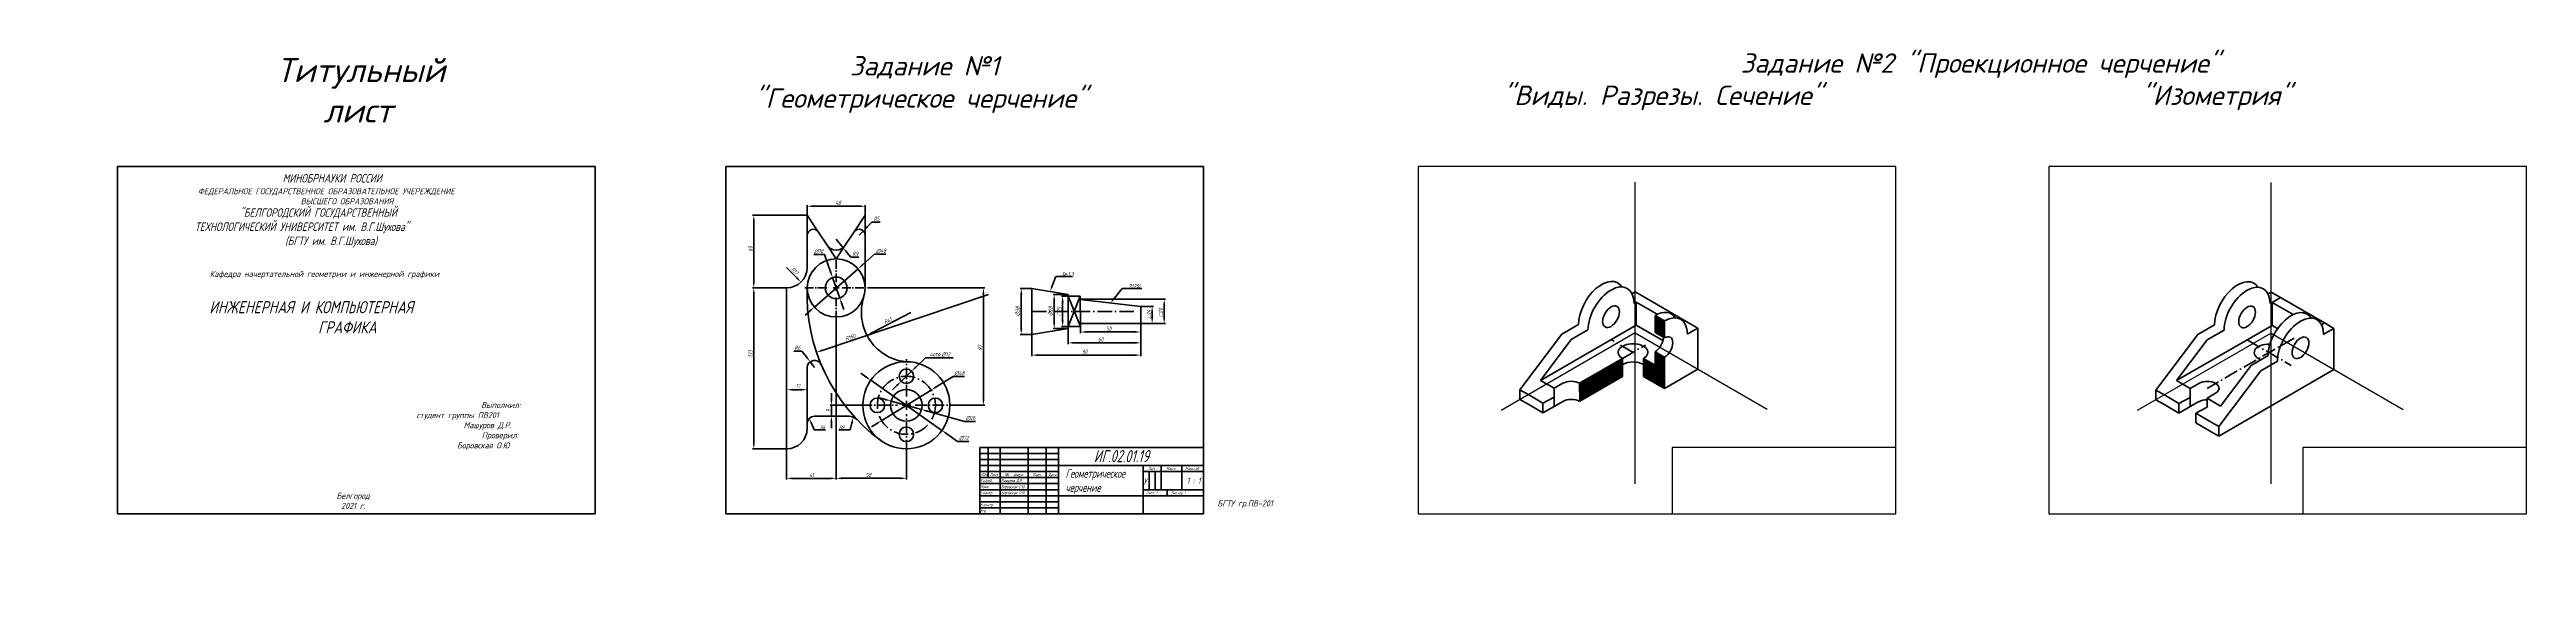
# Model space of a CAD drawing. Header units: inches. Extents: x -17 to 2031, y -24405 to 427.
# Drawn here: x -17 to 2031, y -17 to 427 of the extents above; entities outside this region: 3.
import ezdxf
from ezdxf import colors
from ezdxf.entities.mleader import LeaderData, LeaderLine
from ezdxf.math import Vec2, Vec3

# ---------------------------------------------------------------- set-up
doc = ezdxf.new("R2010")
doc.units = ezdxf.units.IN
doc.header["$MEASUREMENT"] = 0
doc.linetypes.add('ACAD_ISO10W100', pattern=[18, 12, -3, 0, -3])
for name, color, linetype, lineweight in [('аннотации', 1, 'Continuous', 40), ('осевые', 4, 'ACAD_ISO10W100', 40), ('основные', 250, 'Continuous', 90), ('тонкие', 5, 'Continuous', 40)]:
    doc.layers.add(name, color=color, linetype=linetype, lineweight=lineweight)
doc.styles.add('GOST', font='isocpeur.ttf', dxfattribs={"oblique": 15})
doc.styles.add('ГОСТ', font='', dxfattribs={"width": 0.9, "oblique": 15})
doc.styles.get('ГОСТ').set_extended_font_data('GOST 2.304-81')
doc.dimstyles.new('ГОСТ', dxfattribs={"dimtxt": 3.5, "dimasz": 5, "dimexe": 1, "dimexo": 0, "dimgap": 1, "dimtad": 1, "dimtoh": 1, "dimdec": 1, "dimtxsty": 'ГОСТ', "dimcen": 0, "dimclrd": 256, "dimclre": 256, "dimclrt": 256, "dimadec": 0, "dimazin": 0, "dimtfac": 1, "dimtdec": 1, "dimtmove": 0, "dimatfit": 0, "dimfxl": 1, "dimlwd": -1, "dimlwe": -1, "dimarcsym": 0})
pattern_1 = [(105, (-244.0568, 704.8855), (-1.2074073, -0.3235238), [])]

# ---------------------------------------------------------------- blocks, each defined once
blk = doc.blocks.new('*U3')
at = {"layer": 'осевые', "color": 0, "linetype": 'ACAD_ISO10W100', "ltscale": 0.6, "transparency": 16777216}
for p, q in [((0, 4.8), (0, 26)), ((-26, 0), (-4.8, 0)), ((4.8, 0), (26, 0)), ((0, -26), (0, -4.8))]:
    blk.add_line(p, q, dxfattribs=at)
at = {"layer": 'осевые', "color": 0, "linetype": 'Continuous', "ltscale": 0.6, "transparency": 16777216}
for p, q in [((-2.4, 0), (2.4, 0)), ((0, -2.4), (0, 2.4))]:
    blk.add_line(p, q, dxfattribs=at)
blk = doc.blocks.new('*D4')
at = {"layer": 'Defpoints', "color": 0, "transparency": 16777216}
for p in [(592.6, 230.5), (565.4, 97.5), (592.6, 97.5)]:
    blk.add_point(p, dxfattribs=at)
at = {"layer": 'аннотации', "transparency": 16777216}
for p, q in [((592.6, 230.5), (564.4, 230.5)), ((565.4, 225.5), (565.4, 102.5)), ((592.6, 97.5), (564.4, 97.5))]:
    blk.add_line(p, q, dxfattribs=at)
for points in [[(564.6, 225.5), (566.3, 225.5), (565.4, 230.5)], [(564.6, 102.5), (566.3, 102.5), (565.4, 97.5)]]:
    blk.add_solid(points, dxfattribs=at)
at = {"layer": 'аннотации', "transparency": 16777216, "insert": (562.7, 175.9), "char_height": 3.5, "attachment_point": 5, "rotation": 90, "style": 'ГОСТ'}
blk.add_mtext('133', dxfattribs=at)
blk = doc.blocks.new('*D5')
at = {"layer": 'Defpoints', "color": 0, "transparency": 16777216}
for p in [(609.6, 290.5), (657.6, 298), (657.6, 290.5)]:
    blk.add_point(p, dxfattribs=at)
at = {"layer": 'аннотации', "transparency": 16777216}
for p, q in [((609.6, 290.5), (609.6, 299)), ((614.6, 298), (652.6, 298)), ((657.6, 290.5), (657.6, 299))]:
    blk.add_line(p, q, dxfattribs=at)
for points in [[(614.6, 298.9), (614.6, 297.2), (609.6, 298)], [(652.6, 298.9), (652.6, 297.2), (657.6, 298)]]:
    blk.add_solid(points, dxfattribs=at)
at = {"layer": 'аннотации', "transparency": 16777216, "insert": (635.1, 300.8), "char_height": 3.5, "attachment_point": 5, "style": 'ГОСТ'}
blk.add_mtext('48', dxfattribs=at)
blk = doc.blocks.new('*D6')
at = {"layer": 'Defpoints', "color": 0, "transparency": 16777216}
for p in [(609.6, 290.5), (565.4, 230.5), (592.6, 230.5)]:
    blk.add_point(p, dxfattribs=at)
at = {"layer": 'аннотации', "transparency": 16777216}
for p, q in [((609.6, 290.5), (564.4, 290.5)), ((565.4, 285.5), (565.4, 235.5)), ((592.6, 230.5), (564.4, 230.5))]:
    blk.add_line(p, q, dxfattribs=at)
for points in [[(564.6, 285.5), (566.3, 285.5), (565.4, 290.5)], [(564.6, 235.5), (566.3, 235.5), (565.4, 230.5)]]:
    blk.add_solid(points, dxfattribs=at)
at = {"layer": 'аннотации', "transparency": 16777216, "insert": (562.7, 262.7), "char_height": 3.5, "attachment_point": 5, "rotation": 90, "style": 'ГОСТ'}
blk.add_mtext('60', dxfattribs=at)
blk = doc.blocks.new('*U7')
at = {"layer": 'осевые', "color": 0, "linetype": 'ACAD_ISO10W100', "ltscale": 0.8, "transparency": 16777216}
for p, q in [((0, 7.2), (0, 38)), ((-38, 0), (-7.2, 0)), ((7.2, 0), (38, 0)), ((0, -38), (0, -7.2))]:
    blk.add_line(p, q, dxfattribs=at)
at = {"layer": 'осевые', "color": 0, "linetype": 'Continuous', "ltscale": 0.8, "transparency": 16777216}
for p, q in [((-3.6, 0), (3.6, 0)), ((0, -3.6), (0, 3.6))]:
    blk.add_line(p, q, dxfattribs=at)
blk = doc.blocks.new('*D8')
at = {"layer": 'Defpoints', "color": 0, "transparency": 16777216}
for p in [(659.6, 230.5), (729.6, 133.5), (755.4, 133.5)]:
    blk.add_point(p, dxfattribs=at)
at = {"layer": 'аннотации', "transparency": 16777216}
for p, q in [((659.6, 230.5), (756.4, 230.5)), ((755.4, 225.5), (755.4, 138.5)), ((729.6, 133.5), (756.4, 133.5))]:
    blk.add_line(p, q, dxfattribs=at)
for points in [[(754.5, 225.5), (756.2, 225.5), (755.4, 230.5)], [(754.5, 138.5), (756.2, 138.5), (755.4, 133.5)]]:
    blk.add_solid(points, dxfattribs=at)
at = {"layer": 'аннотации', "transparency": 16777216, "insert": (752.6, 180.9), "char_height": 3.5, "attachment_point": 5, "rotation": 90, "style": 'ГОСТ'}
blk.add_mtext('97', dxfattribs=at)
blk = doc.blocks.new('*D9')
at = {"layer": 'Defpoints', "color": 0, "transparency": 16777216}
for p in [(633.6, 204.5), (691.6, 95.5), (691.6, 73.2)]:
    blk.add_point(p, dxfattribs=at)
at = {"layer": 'аннотации', "transparency": 16777216}
for p, q in [((633.6, 204.5), (633.6, 72.2)), ((691.6, 95.5), (691.6, 72.2)), ((638.6, 73.2), (686.6, 73.2))]:
    blk.add_line(p, q, dxfattribs=at)
for points in [[(638.6, 74), (638.6, 72.3), (633.6, 73.2)], [(686.6, 74), (686.6, 72.3), (691.6, 73.2)]]:
    blk.add_solid(points, dxfattribs=at)
at = {"layer": 'аннотации', "transparency": 16777216, "insert": (660.2, 75.9), "char_height": 3.5, "attachment_point": 5, "style": 'ГОСТ'}
blk.add_mtext('58', dxfattribs=at)
blk = doc.blocks.new('*D10')
at = {"layer": 'Defpoints', "color": 0, "transparency": 16777216}
for p in [(592.6, 97.5), (592.6, 73.1), (633.6, 73.2)]:
    blk.add_point(p, dxfattribs=at)
at = {"layer": 'аннотации', "transparency": 16777216}
for p, q in [((592.6, 97.5), (592.6, 72.1)), ((628.6, 73.1), (597.6, 73.1)), ((633.6, 73.2), (633.6, 72.1))]:
    blk.add_line(p, q, dxfattribs=at)
for points in [[(597.6, 73.9), (597.6, 72.3), (592.6, 73.1)], [(628.6, 73.9), (628.6, 72.3), (633.6, 73.1)]]:
    blk.add_solid(points, dxfattribs=at)
at = {"layer": 'аннотации', "transparency": 16777216, "insert": (613.1, 75.8), "char_height": 3.5, "attachment_point": 5, "style": 'ГОСТ'}
blk.add_mtext('41', dxfattribs=at)
blk = doc.blocks.new('*D11')
at = {"layer": 'Defpoints', "color": 0, "transparency": 16777216}
for p in [(592.6, 148.3), (592.6, 146.4), (609.6, 148.3)]:
    blk.add_point(p, dxfattribs=at)
at = {"layer": 'аннотации', "transparency": 16777216}
for p, q in [((592.6, 148.3), (592.6, 145.4)), ((604.6, 146.4), (597.6, 146.4)), ((609.6, 148.3), (609.6, 145.4))]:
    blk.add_line(p, q, dxfattribs=at)
for points in [[(597.6, 147.2), (597.6, 145.6), (592.6, 146.4)], [(604.6, 147.2), (604.6, 145.6), (609.6, 146.4)]]:
    blk.add_solid(points, dxfattribs=at)
at = {"layer": 'аннотации', "transparency": 16777216, "insert": (601.8, 149.1), "char_height": 3.5, "attachment_point": 5, "style": 'ГОСТ'}
blk.add_mtext('17', dxfattribs=at)
blk = doc.blocks.new('*D12')
at = {"layer": 'Defpoints', "color": 0, "transparency": 16777216}
for p in [(629.6, 124.5), (633.6, 124.5), (653.6, 133.5)]:
    blk.add_point(p, dxfattribs=at)
at = {"layer": 'аннотации', "transparency": 16777216}
for p, q in [((629.6, 138.5), (629.6, 143.5)), ((653.6, 133.5), (628.6, 133.5)), ((633.6, 124.5), (628.6, 124.5)), ((629.6, 133.5), (629.6, 124.5)), ((629.6, 119.5), (629.6, 114.5))]:
    blk.add_line(p, q, dxfattribs=at)
for points in [[(628.8, 138.5), (630.5, 138.5), (629.6, 133.5)], [(628.8, 119.5), (630.5, 119.5), (629.6, 124.5)]]:
    blk.add_solid(points, dxfattribs=at)
at = {"layer": 'аннотации', "transparency": 16777216, "insert": (626.9, 129), "char_height": 3.5, "attachment_point": 5, "rotation": 90, "style": 'ГОСТ'}
blk.add_mtext('9', dxfattribs=at)
blk = doc.blocks.new('*D13')
at = {"layer": 'Defpoints', "color": 0, "transparency": 16777216}
for p in [(835.5, 201.1), (885.5, 201.1), (885.5, 194.1)]:
    blk.add_point(p, dxfattribs=at)
at = {"layer": 'аннотации', "transparency": 16777216}
for p, q in [((835.5, 201.1), (835.5, 193.1)), ((840.5, 194.1), (880.5, 194.1)), ((885.5, 201.1), (885.5, 193.1))]:
    blk.add_line(p, q, dxfattribs=at)
for points in [[(840.5, 194.9), (840.5, 193.3), (835.5, 194.1)], [(880.5, 194.9), (880.5, 193.3), (885.5, 194.1)]]:
    blk.add_solid(points, dxfattribs=at)
at = {"layer": 'аннотации', "transparency": 16777216, "insert": (859.1, 196.8), "char_height": 3.5, "attachment_point": 5, "style": 'ГОСТ'}
blk.add_mtext('50', dxfattribs=at)
blk = doc.blocks.new('*D14')
at = {"layer": 'Defpoints', "color": 0, "transparency": 16777216}
for p in [(795.5, 230), (786.6, 192.1), (795.4, 192.1)]:
    blk.add_point(p, dxfattribs=at)
at = {"layer": 'аннотации', "transparency": 16777216}
for p, q in [((795.5, 230), (785.6, 230)), ((786.6, 225), (786.6, 197.1)), ((795.4, 192.1), (785.6, 192.1))]:
    blk.add_line(p, q, dxfattribs=at)
for points in [[(785.8, 225), (787.5, 225), (786.6, 230)], [(785.8, 197.1), (787.5, 197.1), (786.6, 192.1)]]:
    blk.add_solid(points, dxfattribs=at)
at = {"layer": 'аннотации', "transparency": 16777216, "insert": (783.5, 211), "char_height": 3.5, "attachment_point": 5, "rotation": 90, "style": 'ГОСТ'}
blk.add_mtext('{\\H1.20833x;⌀}38', dxfattribs=at)
blk = doc.blocks.new('*D15')
at = {"layer": 'Defpoints', "color": 0, "transparency": 16777216}
for p in [(825.4, 225), (813.9, 197.1), (825.5, 197.1)]:
    blk.add_point(p, dxfattribs=at)
at = {"layer": 'аннотации', "transparency": 16777216}
for p, q in [((825.4, 225), (812.9, 225)), ((813.9, 220), (813.9, 202.1)), ((825.5, 197.1), (812.9, 197.1))]:
    blk.add_line(p, q, dxfattribs=at)
for points in [[(813, 220), (814.7, 220), (813.9, 225)], [(813, 202.1), (814.7, 202.1), (813.9, 197.1)]]:
    blk.add_solid(points, dxfattribs=at)
at = {"layer": 'аннотации', "transparency": 16777216, "insert": (810.7, 211.1), "char_height": 3.5, "attachment_point": 5, "rotation": 90, "style": 'ГОСТ'}
blk.add_mtext('{\\H1.20833x;⌀}28', dxfattribs=at)
blk = doc.blocks.new('*D16')
at = {"layer": 'Defpoints', "color": 0, "transparency": 16777216}
for p in [(825.4, 223.6), (820.8, 198.6), (825.5, 198.6)]:
    blk.add_point(p, dxfattribs=at)
at = {"layer": 'аннотации', "transparency": 16777216}
for p, q in [((825.4, 223.6), (819.8, 223.6)), ((820.8, 218.6), (820.8, 203.6)), ((825.5, 198.6), (819.8, 198.6))]:
    blk.add_line(p, q, dxfattribs=at)
for points in [[(820, 218.6), (821.7, 218.6), (820.8, 223.6)], [(820, 203.6), (821.7, 203.6), (820.8, 198.6)]]:
    blk.add_solid(points, dxfattribs=at)
at = {"layer": 'аннотации', "transparency": 16777216, "insert": (818.1, 211.1), "char_height": 3.5, "attachment_point": 5, "rotation": 90, "style": 'ГОСТ'}
blk.add_mtext('{\\fISOCTEUR|b0|i0|c204|p49;\\H0.95833x;□}25', dxfattribs=at)
blk = doc.blocks.new('*D17')
at = {"layer": 'Defpoints', "color": 0, "transparency": 16777216}
for p in [(825.5, 197.1), (885.5, 201.1), (885.5, 185.1)]:
    blk.add_point(p, dxfattribs=at)
at = {"layer": 'аннотации', "transparency": 16777216}
for p, q in [((825.5, 197.1), (825.5, 184.1)), ((830.5, 185.1), (880.5, 185.1)), ((885.5, 201.1), (885.5, 184.1))]:
    blk.add_line(p, q, dxfattribs=at)
for points in [[(830.5, 186), (830.5, 184.3), (825.5, 185.1)], [(880.5, 186), (880.5, 184.3), (885.5, 185.1)]]:
    blk.add_solid(points, dxfattribs=at)
at = {"layer": 'аннотации', "transparency": 16777216, "insert": (852.4, 187.9), "char_height": 3.5, "attachment_point": 5, "style": 'ГОСТ'}
blk.add_mtext('60', dxfattribs=at)
blk = doc.blocks.new('*D18')
at = {"layer": 'Defpoints', "color": 0, "transparency": 16777216}
for p in [(795.4, 192.1), (885.5, 201.1), (885.5, 175)]:
    blk.add_point(p, dxfattribs=at)
at = {"layer": 'аннотации', "transparency": 16777216}
for p, q in [((795.4, 192.1), (795.4, 174)), ((885.5, 201.1), (885.5, 174)), ((800.4, 175), (880.5, 175))]:
    blk.add_line(p, q, dxfattribs=at)
for points in [[(800.4, 175.8), (800.4, 174.2), (795.4, 175)], [(880.5, 175.8), (880.5, 174.2), (885.5, 175)]]:
    blk.add_solid(points, dxfattribs=at)
at = {"layer": 'аннотации', "transparency": 16777216, "insert": (839, 177.8), "char_height": 3.5, "attachment_point": 5, "style": 'ГОСТ'}
blk.add_mtext('90', dxfattribs=at)
blk = doc.blocks.new('*D19')
at = {"layer": 'Defpoints', "color": 0, "transparency": 16777216}
for p in [(885.5, 215.1), (885.5, 201.1), (894.9, 201.1)]:
    blk.add_point(p, dxfattribs=at)
at = {"layer": 'аннотации', "transparency": 16777216}
for p, q in [((885.5, 215.1), (895.9, 215.1)), ((894.9, 210.1), (894.9, 206.1)), ((885.5, 201.1), (895.9, 201.1))]:
    blk.add_line(p, q, dxfattribs=at)
for points in [[(894, 210.1), (895.7, 210.1), (894.9, 215.1)], [(894, 206.1), (895.7, 206.1), (894.9, 201.1)]]:
    blk.add_solid(points, dxfattribs=at)
at = {"layer": 'аннотации', "transparency": 16777216, "insert": (892.1, 208.8), "char_height": 3.5, "attachment_point": 5, "rotation": 90, "style": 'ГОСТ'}
blk.add_mtext('{\\fISOCTEUR|b0|i0|c204|p49;\\H0.95833x;□}14', dxfattribs=at)
blk = doc.blocks.new('*D20')
at = {"layer": 'Defpoints', "color": 0, "transparency": 16777216}
for p in [(835.4, 221.1), (835.5, 201.1), (904.8, 201.1)]:
    blk.add_point(p, dxfattribs=at)
at = {"layer": 'аннотации', "transparency": 16777216}
for p, q in [((835.4, 221.1), (905.8, 221.1)), ((904.8, 216.1), (904.8, 206.1)), ((835.5, 201.1), (905.8, 201.1))]:
    blk.add_line(p, q, dxfattribs=at)
for points in [[(904, 216.1), (905.7, 216.1), (904.8, 221.1)], [(904, 206.1), (905.7, 206.1), (904.8, 201.1)]]:
    blk.add_solid(points, dxfattribs=at)
at = {"layer": 'аннотации', "transparency": 16777216, "insert": (902.1, 210.1), "char_height": 3.5, "attachment_point": 5, "rotation": 90, "style": 'ГОСТ'}
blk.add_mtext('{\\fISOCTEUR|b0|i0|c204|p49;\\H0.95833x;□}20', dxfattribs=at)
blk = doc.blocks.new('*D22')
at = {"layer": 'Defpoints', "color": 0, "transparency": 16777216}
for p in [(759.5, 225.1), (617.3, 177.3)]:
    blk.add_point(p, dxfattribs=at)
at = {"layer": 'аннотации', "transparency": 16777216}
blk.add_line((759.5, 225.1), (622, 178.9), dxfattribs=at)
blk.add_solid([(621.8, 179.7), (622.3, 178.1), (617.3, 177.3)], dxfattribs=at)
at = {"layer": 'аннотации', "transparency": 16777216, "insert": (645.3, 189.6), "char_height": 3.5, "attachment_point": 5, "rotation": 18.5588, "style": 'ГОСТ'}
blk.add_mtext('R150', dxfattribs=at)
blk = doc.blocks.new('*D23')
at = {"layer": 'Defpoints', "color": 0, "transparency": 16777216}
for p in [(612, 169.5), (615.6, 164.7)]:
    blk.add_point(p, dxfattribs=at)
at = {"layer": 'аннотации', "transparency": 16777216}
for p, q in [((605.3, 178.3), (598.6, 178.3)), ((609, 173.5), (605.3, 178.3)), ((615.6, 164.7), (612, 169.5))]:
    blk.add_line(p, q, dxfattribs=at)
blk.add_solid([(609.6, 174), (608.3, 173), (612, 169.5)], dxfattribs=at)
at = {"layer": 'аннотации', "transparency": 16777216, "insert": (601.5, 181), "char_height": 3.5, "attachment_point": 5, "style": 'ГОСТ'}
blk.add_mtext('R6', dxfattribs=at)
blk = doc.blocks.new('*D24')
at = {"layer": 'Defpoints', "color": 0, "transparency": 16777216}
for p in [(592.6, 247.5), (604.4, 235.3)]:
    blk.add_point(p, dxfattribs=at)
at = {"layer": 'аннотации', "transparency": 16777216}
blk.add_line((592.6, 247.5), (601, 238.9), dxfattribs=at)
blk.add_solid([(601.6, 239.4), (600.4, 238.3), (604.4, 235.3)], dxfattribs=at)
at = {"layer": 'аннотации', "transparency": 16777216, "insert": (599.3, 244.6), "char_height": 3.5, "attachment_point": 5, "rotation": 314.0576, "style": 'ГОСТ'}
blk.add_mtext('R17', dxfattribs=at)
blk = doc.blocks.new('*D25')
at = {"layer": 'Defpoints', "color": 0, "transparency": 16777216}
for p in [(633.6, 270.7), (639.3, 263.7)]:
    blk.add_point(p, dxfattribs=at)
at = {"layer": 'аннотации', "transparency": 16777216}
for p, q in [((633.6, 270.7), (639.3, 263.7)), ((642.4, 259.8), (645.6, 255.9)), ((645.6, 255.9), (652.3, 255.9))]:
    blk.add_line(p, q, dxfattribs=at)
blk.add_solid([(643.1, 260.3), (641.8, 259.3), (639.3, 263.7)], dxfattribs=at)
at = {"layer": 'аннотации', "transparency": 16777216, "insert": (649.4, 258.7), "char_height": 3.5, "attachment_point": 5, "style": 'ГОСТ'}
blk.add_mtext('R9', dxfattribs=at)
blk = doc.blocks.new('*D26')
at = {"layer": 'Defpoints', "color": 0, "transparency": 16777216}
for p in [(652.6, 274), (656.1, 277.6)]:
    blk.add_point(p, dxfattribs=at)
at = {"layer": 'аннотации', "transparency": 16777216}
for p, q in [((652.6, 274), (656.1, 277.6)), ((659.5, 281.2), (663, 284.8)), ((663, 284.8), (669.9, 284.8))]:
    blk.add_line(p, q, dxfattribs=at)
blk.add_solid([(658.9, 281.8), (660.1, 280.6), (656.1, 277.6)], dxfattribs=at)
at = {"layer": 'аннотации', "transparency": 16777216, "insert": (666.9, 287.6), "char_height": 3.5, "attachment_point": 5, "style": 'ГОСТ'}
blk.add_mtext('R5', dxfattribs=at)
blk = doc.blocks.new('*D27')
at = {"layer": 'Defpoints', "color": 0, "transparency": 16777216}
for p in [(695.4, 210.3), (659, 191.3)]:
    blk.add_point(p, dxfattribs=at)
at = {"layer": 'аннотации', "transparency": 16777216}
blk.add_line((695.4, 210.3), (663.5, 193.6), dxfattribs=at)
blk.add_solid([(663.1, 194.4), (663.9, 192.9), (659, 191.3)], dxfattribs=at)
at = {"layer": 'аннотации', "transparency": 16777216, "insert": (676.3, 203.4), "char_height": 3.5, "attachment_point": 5, "rotation": 27.5553, "style": 'ГОСТ'}
blk.add_mtext('R41', dxfattribs=at)
blk = doc.blocks.new('*D28')
at = {"layer": 'Defpoints', "color": 0, "transparency": 16777216}
for p in [(651.7, 246.3), (615.6, 214.7)]:
    blk.add_point(p, dxfattribs=at)
at = {"layer": 'аннотации', "transparency": 16777216}
for p, q in [((615.6, 214.7), (651.7, 246.3)), ((655.4, 249.6), (665.4, 258.3)), ((665.4, 258.3), (674.7, 258.3)), ((611.8, 211.4), (608, 208.1))]:
    blk.add_line(p, q, dxfattribs=at)
for points in [[(654.9, 250.2), (656, 249), (651.7, 246.3)], [(611.2, 212), (612.3, 210.8), (615.6, 214.7)]]:
    blk.add_solid(points, dxfattribs=at)
at = {"layer": 'аннотации', "transparency": 16777216, "insert": (670.6, 261.1), "char_height": 3.5, "attachment_point": 5, "style": 'ГОСТ'}
blk.add_mtext('∅48', dxfattribs=at)
blk = doc.blocks.new('*D29')
at = {"layer": 'Defpoints', "color": 0, "transparency": 16777216}
for p in [(630.6, 239), (636.6, 222)]:
    blk.add_point(p, dxfattribs=at)
at = {"layer": 'аннотации', "transparency": 16777216}
for p, q in [((623.9, 258.1), (615.2, 258.1)), ((629, 243.7), (623.9, 258.1)), ((636.6, 222), (630.6, 239)), ((638.3, 217.3), (639.9, 212.6))]:
    blk.add_line(p, q, dxfattribs=at)
for points in [[(629.7, 244), (628.2, 243.4), (630.6, 239)], [(639.1, 217.6), (637.5, 217), (636.6, 222)]]:
    blk.add_solid(points, dxfattribs=at)
at = {"layer": 'аннотации', "transparency": 16777216, "insert": (619, 260.8), "char_height": 3.5, "attachment_point": 5, "style": 'ГОСТ'}
blk.add_mtext('∅18', dxfattribs=at)
blk = doc.blocks.new('*D30')
at = {"layer": 'Defpoints', "color": 0, "transparency": 16777216}
for p in [(712.1, 146.1), (671.2, 120.9)]:
    blk.add_point(p, dxfattribs=at)
at = {"layer": 'аннотации', "transparency": 16777216}
for p, q in [((671.2, 120.9), (712.1, 146.1)), ((716.3, 148.7), (730.3, 157.3)), ((730.3, 157.3), (739.6, 157.3)), ((666.9, 118.3), (662.7, 115.7))]:
    blk.add_line(p, q, dxfattribs=at)
for points in [[(715.9, 149.4), (716.7, 148), (712.1, 146.1)], [(666.5, 119), (667.4, 117.6), (671.2, 120.9)]]:
    blk.add_solid(points, dxfattribs=at)
at = {"layer": 'аннотации', "transparency": 16777216, "insert": (735.4, 160), "char_height": 3.5, "attachment_point": 5, "style": 'ГОСТ'}
blk.add_mtext('∅48', dxfattribs=at)
blk = doc.blocks.new('*D31')
at = {"layer": 'Defpoints', "color": 0, "transparency": 16777216}
for p in [(687.3, 153.3), (695.9, 161.7)]:
    blk.add_point(p, dxfattribs=at)
at = {"layer": 'аннотации', "transparency": 16777216}
for p, q in [((699.5, 165.1), (707.4, 172.8)), ((707.4, 172.8), (730.4, 172.8)), ((683.7, 149.8), (680.1, 146.3)), ((687.3, 153.3), (695.9, 161.7))]:
    blk.add_line(p, q, dxfattribs=at)
for points in [[(698.9, 165.7), (700.1, 164.6), (695.9, 161.7)], [(683.1, 150.4), (684.3, 149.2), (687.3, 153.3)]]:
    blk.add_solid(points, dxfattribs=at)
at = {"layer": 'аннотации', "transparency": 16777216, "insert": (719.4, 175.5), "char_height": 3.5, "attachment_point": 5, "style": 'ГОСТ'}
blk.add_mtext('4отв.∅12', dxfattribs=at)
blk = doc.blocks.new('*D32')
at = {"layer": 'Defpoints', "color": 0, "transparency": 16777216}
for p in [(679.1, 137), (704.1, 130)]:
    blk.add_point(p, dxfattribs=at)
at = {"layer": 'аннотации', "transparency": 16777216}
for p, q in [((674.3, 138.3), (669.5, 139.6)), ((679.1, 137), (704.1, 130)), ((709, 128.7), (739.6, 120.2)), ((739.6, 120.2), (748.8, 120.2))]:
    blk.add_line(p, q, dxfattribs=at)
for points in [[(674.5, 139.1), (674, 137.5), (679.1, 137)], [(709.2, 129.5), (708.7, 127.9), (704.1, 130)]]:
    blk.add_solid(points, dxfattribs=at)
at = {"layer": 'аннотации', "transparency": 16777216, "insert": (744.7, 122.9), "char_height": 3.5, "attachment_point": 5, "style": 'ГОСТ'}
blk.add_mtext('∅26', dxfattribs=at)
blk = doc.blocks.new('*D33')
at = {"layer": 'Defpoints', "color": 0, "transparency": 16777216}
for p in [(662.2, 154.2), (721, 112.8)]:
    blk.add_point(p, dxfattribs=at)
at = {"layer": 'аннотации', "transparency": 16777216}
for p, q in [((658.1, 157.1), (654, 160)), ((662.2, 154.2), (721, 112.8)), ((725.1, 109.9), (734, 103.6)), ((734, 103.6), (743.3, 103.6))]:
    blk.add_line(p, q, dxfattribs=at)
for points in [[(658.6, 157.8), (657.6, 156.4), (662.2, 154.2)], [(725.6, 110.6), (724.7, 109.2), (721, 112.8)]]:
    blk.add_solid(points, dxfattribs=at)
at = {"layer": 'аннотации', "transparency": 16777216, "insert": (739.1, 106.4), "char_height": 3.5, "attachment_point": 5, "style": 'ГОСТ'}
blk.add_mtext('∅72', dxfattribs=at)

msp = doc.modelspace()

# ---------------------------------------------------------------- hatches: boundary and pattern name
at = {"layer": 'аннотации', "true_color": 0xed1f24}
h = msp.add_hatch(dxfattribs=at)
h.set_pattern_fill('ANSI31', color=240, scale=10, angle=60, style=0)
h.set_pattern_definition(pattern_1)
h.paths.add_polyline_path([(1318.55, 203.25), (1310.76, 207.75), (1310.76, 193.75), (1318.55, 189.25)])
h = msp.add_hatch(dxfattribs=at)
h.set_pattern_fill('ANSI31', color=240, scale=10, angle=210, style=0)
h.set_pattern_definition([(255, (-244.0568, 704.8855), (1.2074073, -0.3235238), [])])
h.paths.add_polyline_path([(1283.91, 157.25), (1248.62, 136.87), (1248.4, 151.75), (1283.91, 172.25)])
h = msp.add_hatch(dxfattribs=at)
h.set_pattern_fill('ANSI31', color=240, scale=10, angle=60)
h.set_pattern_definition(pattern_1)
h.paths.add_polyline_path([(1318.55, 173.25), (1310.76, 177.75), (1310.76, 166.75), (1301.23, 172.25), (1301.23, 157.25), (1318.55, 147.25)])

# ---------------------------------------------------------------- linework, layer by layer
at = {"layer": 'Defpoints'}
for p, q in [((39.22, 330.76), (39.22, 43.76)), ((434.22, 330.76), (39.22, 330.76)), ((434.22, 43.76), (434.22, 330.76)), ((542.33, 330.76), (542.33, 43.76)), ((937.33, 330.76), (542.33, 330.76)), ((937.33, 43.76), (937.33, 330.76)), ((1114.83, 330.76), (1114.83, 43.76)), ((1509.83, 330.76), (1114.83, 330.76)), ((1509.83, 43.76), (1509.83, 330.76)), ((1636.48, 330.76), (1636.48, 43.76)), ((2031.48, 330.76), (1636.48, 330.76)), ((2031.48, 43.76), (2031.48, 330.76)), ((1294.3, 68.73), (1294.3, 317.77)), ((1820.33, 68.5), (1820.33, 317.54)), ((1294.3, 193.25), (1183.58, 129.32)), ((1294.3, 193.25), (1403.46, 130.22)), ((1820.33, 193.02), (1709.61, 129.1)), ((1820.33, 193.02), (1929.49, 130)), ((937.33, 98.76), (752.33, 98.76)), ((752.33, 98.76), (752.33, 43.76)), ((1509.83, 98.76), (1324.83, 98.76)), ((1324.83, 98.76), (1324.83, 43.76)), ((2031.48, 98.76), (1846.48, 98.76)), ((1846.48, 98.76), (1846.48, 43.76)), ((39.22, 43.76), (434.22, 43.76)), ((542.33, 43.76), (937.33, 43.76)), ((1114.83, 43.76), (1509.83, 43.76)), ((1636.48, 43.76), (2031.48, 43.76))]:
    msp.add_line(p, q, dxfattribs=at)
at = {"layer": 'осевые'}
for p, q in [((795.39, 211.05), (885.39, 211.05)), ((1292.57, 177.25), (1274.38, 187.75)), ((1839.38, 189.02), (1767.5, 147.52)), ((1800.41, 187.52), (1836.78, 166.52)), ((1283.91, 172.25), (1302.96, 183.25))]:
    msp.add_line(p, q, dxfattribs=at)
msp.add_circle((691.61, 133.49), 24, dxfattribs=at)
at = {"layer": 'основные'}
for p, q in [((39.22, 330.76), (434.22, 330.76)), ((39.22, 43.76), (39.22, 330.76)), ((434.22, 43.76), (434.22, 330.76)), ((542.33, 330.76), (542.33, 43.76)), ((542.33, 330.76), (937.33, 330.76)), ((937.33, 98.76), (937.33, 330.76)), ((609.61, 273.98), (609.61, 247.49)), ((626.13, 265.72), (618.78, 276.75)), ((641.1, 265.72), (648.45, 276.75)), ((657.61, 273.98), (657.61, 230.49)), ((592.61, 230.49), (592.61, 97.49)), ((795.4, 192.05), (795.48, 230.04)), ((795.48, 230.04), (825.39, 225.01)), ((825.52, 197.05), (825.39, 225.01)), ((825.4, 223.55), (825.4, 223.55)), ((825.4, 223.55), (835.4, 223.55)), ((835.51, 198.55), (835.4, 223.55)), ((885.5, 215.05), (835.41, 221.05)), ((885.5, 201.05), (885.5, 215.05)), ((795.39, 192.05), (825.52, 197.05)), ((825.51, 198.55), (835.51, 198.55)), ((835.5, 201.05), (885.5, 201.05)), ((609.61, 114.49), (609.61, 164.69)), ((615.6, 124.43), (644.18, 124.49)), ((759.33, 98.76), (752.33, 98.76)), ((752.33, 98.76), (752.33, 93.76)), ((752.33, 93.76), (817.33, 93.76)), ((752.33, 93.76), (752.33, 88.76)), ((752.33, 88.76), (817.33, 88.76)), ((752.33, 88.76), (752.33, 83.76)), ((752.33, 83.76), (817.33, 83.76)), ((752.33, 83.76), (752.33, 78.76)), ((769.33, 98.76), (759.33, 98.76)), ((759.33, 98.76), (759.33, 73.76)), ((792.33, 98.76), (769.33, 98.76)), ((769.33, 98.76), (769.33, 43.76)), ((807.33, 98.76), (792.33, 98.76)), ((792.33, 98.76), (792.33, 43.76)), ((817.33, 98.76), (807.33, 98.76)), ((807.33, 98.76), (807.33, 43.76)), ((817.33, 43.76), (817.33, 98.76)), ((937.33, 98.76), (817.33, 98.76)), ((887.33, 83.76), (817.33, 83.76)), ((887.33, 43.76), (887.33, 83.76)), ((887.33, 83.76), (937.33, 83.76)), ((902.33, 63.76), (902.33, 83.76)), ((919.33, 63.76), (919.33, 83.76)), ((937.33, 83.76), (937.33, 98.76)), ((937.33, 83.76), (937.33, 78.76)), ((752.33, 78.76), (817.33, 78.76)), ((752.33, 78.76), (752.33, 73.76)), ((752.33, 73.76), (817.33, 73.76)), ((752.33, 73.76), (752.33, 68.76)), ((752.33, 68.76), (817.33, 68.76)), ((752.33, 68.76), (752.33, 63.76)), ((752.33, 63.76), (817.33, 63.76)), ((752.33, 63.76), (752.33, 58.76)), ((892.33, 78.76), (887.33, 78.76)), ((902.33, 63.76), (887.33, 63.76)), ((897.33, 78.76), (892.33, 78.76)), ((892.33, 78.76), (892.33, 63.76)), ((902.33, 78.76), (897.33, 78.76)), ((897.33, 78.76), (897.33, 63.76)), ((937.33, 78.76), (902.33, 78.76)), ((919.33, 63.76), (902.33, 63.76)), ((907.33, 58.76), (907.33, 63.76)), ((919.33, 63.76), (937.33, 63.76)), ((937.33, 58.76), (937.33, 78.76)), ((39.22, 43.76), (434.22, 43.76)), ((542.33, 43.76), (752.33, 43.76)), ((752.33, 58.76), (817.33, 58.76)), ((752.33, 58.76), (752.33, 53.76)), ((752.33, 53.76), (817.33, 53.76)), ((752.33, 53.76), (752.33, 48.76)), ((752.33, 48.76), (817.33, 48.76)), ((752.33, 48.76), (752.33, 43.76)), ((752.33, 43.76), (937.33, 43.76)), ((887.33, 58.76), (817.33, 58.76)), ((907.33, 58.76), (887.33, 58.76)), ((937.33, 43.76), (887.33, 43.76)), ((937.33, 58.76), (907.33, 58.76)), ((937.33, 43.76), (937.33, 58.76))]:
    msp.add_line(p, q, dxfattribs=at)
for centre, radius in [((633.61, 230.49), 24), ((633.61, 230.49), 9), ((691.61, 133.49), 36), ((691.61, 133.49), 13), ((691.61, 157.49), 6), ((667.61, 133.49), 6), ((715.61, 133.49), 6), ((691.61, 109.49), 6), ((591.98, -13432.89), 17), ((599.52, -19218.72), 17), ((599.52, -24387.52), 17)]:
    msp.add_circle(centre, radius, dxfattribs=at)
for centre, radius, start, end in [((614.61, 273.98), 5, 33.69007, 180), ((652.61, 273.98), 5, 0, 146.30993), ((592.61, 247.49), 17, 270, 0), ((633.61, 270.71), 9, 213.69007, 326.30993), ((759.5, 225.07), 150, 177.5369, 233.45385), ((695.4, 210.3), 41, 161.90215, 267.18298), ((615.61, 164.69), 6, 22.73471, 180), ((615.61, 118.43), 6, 90.1224, 180), ((644.2, 115.49), 9, 43.52064, 90.1224), ((592.61, 114.49), 17, 270, 0), ((0, 0), 17, 0, 0), ((0, 0), 17, 0, 0), ((0, 0), 17, 0, 0), ((0, 0), 17, 0, 0)]:
    msp.add_arc(centre, radius, start, end, dxfattribs=at)
at = {"layer": 'тонкие'}
for p, q in [((609.61, 290.49), (609.61, 273.98)), ((609.61, 290.49), (618.78, 276.75)), ((657.61, 290.49), (648.45, 276.75)), ((657.61, 290.49), (657.61, 273.98)), ((633.61, 254.49), (626.13, 265.72)), ((633.61, 254.49), (641.1, 265.72)), ((1302.1, 222.75), (1294.3, 227.25)), ((1828.12, 222.52), (1820.33, 227.02)), ((825.4, 223.55), (835.51, 198.55)), ((825.51, 198.55), (835.4, 223.55)), ((1295.17, 218.75), (1293.44, 217.75)), ((1295.17, 218.75), (1312.58, 208.7)), ((1295.17, 199.75), (1295.17, 218.75)), ((1302.1, 222.75), (1338.47, 201.75)), ((1318.55, 203.25), (1310.76, 207.75)), ((1310.76, 207.75), (1310.76, 193.75)), ((1821.19, 218.52), (1819.46, 217.52)), ((1828.12, 222.52), (1821.19, 218.52)), ((1821.19, 218.52), (1838.6, 208.47)), ((1821.19, 199.52), (1821.19, 218.52)), ((1828.12, 222.52), (1864.5, 201.52)), ((1233.68, 192.25), (1199.04, 146.25)), ((1295.17, 199.75), (1216.16, 154.13)), ((1241.48, 187.75), (1216.16, 154.13)), ((1247.54, 200.25), (1233.68, 192.25)), ((1255.33, 195.75), (1241.48, 187.75)), ((1317.32, 186.96), (1295.17, 199.75)), ((1318.55, 189.25), (1310.76, 193.75)), ((1318.55, 203.25), (1318.55, 189.25)), ((1339.34, 193.25), (1337.6, 192.25)), ((1338.47, 201.75), (1346.26, 197.25)), ((1346.26, 197.25), (1339.34, 193.25)), ((1346.26, 197.25), (1346.26, 163.25)), ((1759.71, 192.02), (1725.07, 146.02)), ((1821.19, 199.52), (1742.19, 153.91)), ((1767.5, 187.52), (1742.19, 153.91)), ((1773.56, 200.02), (1759.71, 192.02)), ((1781.36, 195.52), (1767.5, 187.52)), ((1825.65, 196.95), (1821.19, 199.52)), ((1865.36, 193.02), (1863.63, 192.02)), ((1864.5, 201.52), (1872.29, 197.02)), ((1872.29, 197.02), (1865.36, 193.02)), ((1872.29, 197.02), (1872.29, 163.02)), ((1248.4, 151.75), (1283.91, 172.25)), ((1283.91, 157.25), (1283.91, 172.25)), ((1310.76, 166.75), (1301.23, 172.25)), ((1301.23, 157.25), (1301.23, 172.25)), ((1310.76, 177.75), (1310.76, 166.75)), ((1318.55, 173.25), (1310.76, 177.75)), ((1318.55, 173.25), (1318.55, 147.25)), ((1778.56, 132.91), (1803.87, 166.52)), ((1817.73, 174.52), (1803.87, 166.52)), ((1825.52, 170.02), (1811.67, 162.02)), ((1199.04, 138.25), (1199.04, 146.25)), ((1206.83, 141.75), (1199.04, 146.25)), ((1216.16, 154.13), (1227.42, 147.63)), ((1227.42, 147.63), (1234.55, 151.75)), ((1227.42, 147.63), (1227.42, 132.63)), ((1248.4, 151.75), (1248.62, 136.87)), ((1283.91, 157.25), (1248.62, 136.87)), ((1318.55, 147.25), (1301.23, 157.25)), ((1318.55, 147.25), (1346.26, 163.25)), ((1725.07, 138.02), (1725.07, 146.02)), ((1732.86, 141.52), (1725.07, 146.02)), ((1742.19, 153.91), (1753.44, 147.41)), ((1753.44, 147.41), (1760.57, 151.52)), ((1753.44, 147.41), (1753.44, 132.41)), ((1767.3, 139.41), (1774.43, 143.52)), ((1777.03, 108.02), (1872.29, 163.02)), ((1811.67, 162.02), (1777.03, 116.02)), ((1199.04, 138.25), (1206.83, 133.75)), ((1206.83, 141.75), (1218.09, 135.25)), ((1206.83, 133.75), (1218.09, 127.25)), ((1218.09, 135.25), (1227.42, 140.13)), ((1218.09, 135.25), (1218.09, 127.25)), ((1218.09, 127.25), (1227.42, 132.63)), ((1227.42, 132.63), (1234.55, 136.75)), ((1725.07, 138.02), (1732.86, 133.52)), ((1732.86, 141.52), (1744.12, 135.02)), ((1732.86, 133.52), (1744.12, 127.02)), ((1744.12, 135.02), (1753.44, 139.91)), ((1744.12, 127.02), (1760.61, 136.54)), ((1744.12, 135.02), (1744.12, 127.02)), ((1757.97, 127.02), (1767.3, 131.91)), ((1769.23, 120.52), (1757.97, 127.02)), ((1757.97, 127.02), (1757.97, 119.02)), ((1767.3, 139.41), (1778.56, 132.91)), ((1767.3, 139.41), (1767.3, 131.91)), ((1769.23, 112.52), (1757.97, 119.02)), ((1777.03, 116.02), (1769.23, 120.52)), ((1769.23, 112.52), (1777.03, 108.02)), ((1777.03, 108.02), (1777.03, 116.02))]:
    msp.add_line(p, q, dxfattribs=at)
at = {"layer": 'тонкие', "linetype": 'ACAD_ISO10W100'}
for p, q in [((1294.3, 227.25), (1291.77, 225.78)), ((1820.33, 227.02), (1817.8, 225.56)), ((1864.5, 201.52), (1861.96, 200.06))]:
    msp.add_line(p, q, dxfattribs=at)
at = {"layer": 'тонкие'}
for centre, major_axis, start_param, end_param in [((1266.59, 211.25), (-13.47, -23.33), 2.8481275, 5.4977871), ((1274.38, 206.75), (-13.47, -23.33), 2.3561945, 5.4977871), ((1792.62, 211.02), (-13.47, -23.33), 2.8481275, 5.4977871), ((1800.41, 206.52), (-13.47, -23.33), 2.3561945, 5.4977871), ((1310.76, 185.75), (-13.47, -23.33), 2.8481275, 3.9269908), ((1318.55, 181.25), (-13.47, -23.33), 2.3561945, 3.9269908), ((1836.78, 185.52), (-13.47, -23.33), 2.8481275, 5.4977871), ((1844.58, 181.02), (-13.47, -23.33), 2.3561945, 5.4977871), ((1310.76, 185.75), (-4.9, -8.49), 0.7853982, 2.3561945), ((1318.55, 181.25), (-4.9, -8.49), 0.7853982, 3.9269908), ((1292.57, 177.25), (-12.25, 0), 2.3561945, 7.0685835), ((1292.57, 162.25), (-12.25, 0), 3.9269908, 5.4977871), ((1818.6, 177.02), (-12.25, 0), 4.6571744, 7.2699414), ((1241.48, 147.75), (-9.8, 0), 3.9269908, 5.4977871), ((1767.5, 147.52), (-9.8, 0), 2.3561945, 5.4977871), ((1241.48, 132.75), (-9.8, 0), 3.9269908, 5.4977871), ((1767.5, 132.44), (-9.8, 0), 4.7327877, 5.4878511)]:
    msp.add_ellipse(centre, major_axis=major_axis, ratio=0.5773503, start_param=start_param, end_param=end_param, dxfattribs=at)
for centre in [(1274.38, 206.75), (1800.41, 206.52), (1844.58, 181.02)]:
    msp.add_ellipse(centre, major_axis=(-4.9, -8.49), ratio=0.5773503, dxfattribs=at)

# ---------------------------------------------------------------- block references
at = {"layer": 'осевые', "linetype": 'ACAD_ISO10W100', "ltscale": 0.6}
msp.add_blockref('*U3', (633.61, 230.49), dxfattribs=at)
at = {"layer": 'осевые', "linetype": 'ACAD_ISO10W100', "ltscale": 0.8}
msp.add_blockref('*U7', (691.61, 133.49), dxfattribs=at)

# ---------------------------------------------------------------- texts
at = {"layer": 'Defpoints', "attachment_point": 1, "style": 'GOST'}
for s, width, heights, insert, char_height in [('\\pi34.21004;Титульный \\P\\pi73.01388;лист', 203.7791, [0], (136.44, 420.52), 20), ('\\pi115.05096;Задание №1 \\P\\pi36.30839;"Геометрическое черчение"', 354.6763, [0], (529.85, 422.05), 16), ('\\pi244.39069,t916.39069;Задание №2 "Проекционное черчение"\\P\\pi0,t48,576;^I"Виды. Разрезы. Сечение"^I"Изометрия"', 887.7291, [74.37], (1137.18, 424.35), 16)]:
    msp.add_mtext_dynamic_manual_height_columns(s, width=width, gutter_width=1, heights=heights, dxfattribs=dict(at, insert=insert, char_height=char_height))
at = {"layer": 'аннотации', "attachment_point": 1, "style": 'ГОСТ'}
for s, width, insert, char_height in [('\\pi77.59518;{\\W1;МИНОБРНАУКИ РОССИИ\\P\\pi7.72085;\\H0.71429x;ФЕДЕРАЛЬНОЕ ГОСУДАРСТВЕННОЕ ОБРАЗОВАТЕЛЬНОЕ УЧЕРЕЖДЕНИЕ\\P\\pi92.55332;ВЫСШЕГО ОБРАЗОВАНИЯ\\P\\pi42.27713;\\H1.39999x;"БЕЛГОРОДСКИЙ ГОСУДАРСТВЕННЫЙ\\P\\pi5.0355;ТЕХНОЛОГИЧЕСКИЙ УНИВЕРСИТЕТ им. В.Г.Шухова"\\P\\pi79.71084;(БГТУ им. В.Г.Шухова)\\P\\pi139.533;\\H0.71429x;\\P\\P\\pi17.38955;Кафедра начертательной геометрии и инженерной графики\\P\\pi139.533;\\P\\P\\pi17.00218;\\H2x;ИНЖЕНЕРНАЯ И КОМПЬЮТЕРНАЯ \\P\\pi106.91379;ГРАФИКА\\P\\pi139.533;\\P\\P\\P\\pi241.80788;\\H0.5x;Выполнил:\\P\\pi188.45261;студент группы ПВ201\\P\\pi227.29193;Машуров Д.Р.\\P\\pi242.28407;Проверил:  \\P\\pi221.9137;Боровская О.Ю\\P\\pi139.533;\\P\\P\\P\\P\\pi122.15196;Белгород\\P\\pi125.92961;2021 г.}', 279.066, (98.16, 324.59), 7), ('ИГ.02.01.19', 113.5655, (846.67, 96.5), 10), ('Лит.', 12.2271, (891.74, 82.48), 2.5), ('Масса', 15.8817, (906.61, 82.54), 2.5), ('Масштаб', 16.8592, (922.29, 82.57), 2.5), ('Пров.', 15.1422, (752.91, 67.54), 2.5), ('Разраб.', 15.0491, (753, 72.57), 2.5), ('Т.контр.', 15.4218, (752.7, 62.52), 2.5), ('Изм', 7, (753.46, 77.64), 2.5), ('Лист', 8.8124, (760.81, 77.53), 2.5), ('Машуров Д.Р', 21.607, (769.93, 72.54), 2.5), ('Боровская О.Ю', 21.8329, (769.97, 67.46), 2.5), ('Боровская О.Ю', 21.8329, (769.97, 62.54), 2.5), ('\\pi-7.5,l10,t10;{\\fArial|b0|i0|c0|p34;№^I}докум.', 20.6725, (770.23, 77.63), 2.5), ('Подп.', 12.6677, (795.97, 77.47), 2.5), ('Дата', 8.5921, (809.08, 77.47), 2.5), ('Геометрическое\\Pчерчение', 58.0324, (823.25, 80.64), 7), ('у', 3.7182, (888.05, 74.44), 5), ('Лист 1', 16.9821, (890.04, 62.53), 2.5), ('Листов 1', 24.8138, (910.51, 62.45), 2.5), ('1 : 1', 14.954, (923.57, 73.8), 5), ('Утв.', 15.3287, (752.61, 47.47), 2.5), ('Н.контр.', 15.2122, (752.72, 52.57), 2.5)]:
    msp.add_mtext_dynamic_manual_height_columns(s, width=width, gutter_width=12.5, heights=[0], dxfattribs=dict(at, insert=insert, char_height=char_height))
at = {"layer": 'аннотации'}
note = msp.add_mtext_dynamic_manual_height_columns('{\\W1;БГТУ }', width=45.4974, gutter_width=12.5, heights=[2.53, 0], dxfattribs=dict(at, insert=(890.84, 54.95), char_height=5, attachment_point=1, style='ГОСТ'))
for column, words in zip(note.columns.linked_columns, ['{\\W1;гр.ПВ-201}']):
    column.text = words

# ---------------------------------------------------------------- dimensions: what is measured, and where the dimension line sits
for base, p1, p2, angle, picture, middle, dimtype in [((565.44, 230.49), (609.61, 290.49), (592.61, 230.49), 90, '*D6', (565.44, 262.73), 160), ((657.61, 298.05), (609.61, 290.49), (657.61, 290.49), 0, '*D5', (635.12, 298.05), 161), ((565.44, 97.49), (592.61, 230.49), (592.61, 97.49), 270, '*D4', (565.44, 175.92), 161), ((755.35, 133.49), (659.61, 230.49), (729.61, 133.49), 90, '*D8', (755.35, 180.85), 160), ((629.62, 124.46), (653.61, 133.49), (633.61, 124.46), 90, '*D12', (629.62, 128.98), 160)]:
    dim = msp.add_linear_dim(base=base, p1=p1, p2=p2, angle=angle, dimstyle='ГОСТ', dxfattribs=at)
    dim.commit()
    dim.dimension.update_dxf_attribs({"geometry": picture, "text_midpoint": middle, "dimtype": dimtype})
for center, mpoint, picture, middle in [((652.61, 273.98), (656.07, 277.59), '*D26', (666.92, 284.82)), ((633.61, 270.71), (639.27, 263.71), '*D25', (649.43, 255.93)), ((592.61, 247.49), (604.44, 235.27), '*D24', (597.28, 242.66)), ((759.5, 225.07), (617.3, 177.33), '*D22', (646.18, 187.03)), ((695.4, 210.3), (659.05, 191.33), '*D27', (677.54, 200.98)), ((615.61, 164.69), (611.99, 169.47), '*D23', (601.47, 178.25))]:
    dim = msp.add_radius_dim(center=center, mpoint=mpoint, dimstyle='ГОСТ', dxfattribs=at)
    dim.commit()
    dim.dimension.update_dxf_attribs({"geometry": picture, "text_midpoint": middle, "dimtype": 164})
for p1, p2, picture, middle in [((615.56, 214.68), (651.67, 246.3), '*D28', (670.58, 258.34)), ((636.61, 222), (630.62, 238.98), '*D29', (619.02, 258.09)), ((662.18, 154.22), (721.05, 112.76), '*D33', (739.14, 103.63)), ((671.18, 120.91), (712.05, 146.07), '*D30', (735.43, 157.29)), ((679.09, 136.97), (704.14, 130.01), '*D32', (744.71, 120.15))]:
    dim = msp.add_diameter_dim_2p(p1=p1, p2=p2, dimstyle='ГОСТ', dxfattribs=at)
    dim.commit()
    dim.dimension.update_dxf_attribs({"geometry": picture, "text_midpoint": middle, "dimtype": 163})
for base, p1, p2, text, picture, middle in [((786.62, 192.05), (795.48, 230.04), (795.39, 192.05), '{\\H1.20833x;⌀}<>', '*D14', (786.62, 210.99)), ((813.86, 197.05), (825.39, 225.01), (825.52, 197.05), '{\\H1.20833x;⌀}<>', '*D15', (813.86, 211.05)), ((820.84, 198.55), (825.4, 223.55), (825.51, 198.55), '{\\fISOCTEUR|b0|i0|c204|p49;\\H0.95833x;□}<>', '*D16', (820.84, 211.05)), ((904.84, 201.05), (835.41, 221.05), (835.5, 201.05), '{\\fISOCTEUR|b0|i0|c204|p49;\\H0.95833x;□}<>', '*D20', (904.84, 210.09)), ((894.86, 201.05), (885.5, 215.05), (885.5, 201.05), '{\\fISOCTEUR|b0|i0|c204|p49;\\H0.95833x;□}<>', '*D19', (894.86, 208.76))]:
    dim = msp.add_linear_dim(base=base, p1=p1, p2=p2, angle=90, text=text, dimstyle='ГОСТ', dxfattribs=at)
    dim.commit()
    dim.dimension.update_dxf_attribs({"geometry": picture, "text_midpoint": middle, "dimtype": 160})
for base, p1, p2, picture, middle in [((691.61, 73.17), (633.61, 204.49), (691.61, 95.49), '*D9', (660.23, 73.17)), ((885.5, 185.14), (825.52, 197.05), (885.5, 201.05), '*D17', (852.36, 185.14)), ((885.5, 194.08), (835.5, 201.05), (885.5, 201.05), '*D13', (859.05, 194.08)), ((592.61, 146.39), (609.61, 148.26), (592.61, 148.26), '*D11', (601.76, 146.39)), ((592.61, 73.09), (633.61, 73.17), (592.61, 97.49), '*D10', (613.08, 73.09))]:
    dim = msp.add_linear_dim(base=base, p1=p1, p2=p2, dimstyle='ГОСТ', dxfattribs=at)
    dim.commit()
    dim.dimension.update_dxf_attribs({"geometry": picture, "text_midpoint": middle, "dimtype": 160})
dim = msp.add_linear_dim(base=(885.5, 175), p1=(795.4, 192.05), p2=(885.5, 201.05), text='90', dimstyle='ГОСТ', dxfattribs=at)
dim.commit()
dim.dimension.update_dxf_attribs({"geometry": '*D18', "text_midpoint": (838.96, 175), "dimtype": 160})
dim = msp.add_diameter_dim_2p(p1=(687.31, 153.31), p2=(695.92, 161.67), text='4отв.<>', dimstyle='ГОСТ', dxfattribs=at)
dim.commit()
dim.dimension.update_dxf_attribs({"geometry": '*D31', "text_midpoint": (719.42, 172.8), "dimtype": 163})

# ---------------------------------------------------------------- leaders
ml = msp.add_multileader_mtext('Standard', dxfattribs=at)
ml.set_content('{\\H1.20833x;⌲1:3}', color=256, style='ГОСТ')
ml.set_leader_properties(color=256, linetype='ByLayer', lineweight=-1)
ml.build(insert=Vec2(0, 0))
ml.multileader.update_dxf_attribs({"text_left_attachment_type": 6, "text_right_attachment_type": 6, "dogleg_length": 4, "arrow_head_size": 5})
ctx = ml.context
ctx.base_point, ctx.char_height, ctx.arrow_head_size, ctx.landing_gap_size, ctx.plane_origin = Vec3(819.24, 239.98), 3, 5, 1, Vec3(810.43, 227.52)
ctx.left_attachment, ctx.right_attachment = 6, 6
notes = []
notes.append((ctx, [(0, (1, 1, 0), (815.24, 239.98), (1, 0), 4, [(0, [(810.43, 227.52)], 0, [])])]))
ctx.mtext.insert, ctx.mtext.flow_direction = Vec3(820.24, 243.71), 5
ml = msp.add_multileader_mtext('Standard', dxfattribs=at)
ml.set_content('{\\fGOST2304 Type B|b0|i0|c186|p49;\\H1.20833x;\ue94a\\fGOST2304 Type B|b0|i0|c204|p49;12%}', color=256, style='ГОСТ')
ml.set_leader_properties(color=256, linetype='ByLayer', lineweight=-1)
ml.build(insert=Vec2(0, 0))
ml.multileader.update_dxf_attribs({"text_left_attachment_type": 6, "text_right_attachment_type": 6, "dogleg_length": 4, "arrow_head_size": 5})
ctx = ml.context
ctx.base_point, ctx.char_height, ctx.arrow_head_size, ctx.landing_gap_size, ctx.plane_origin = Vec3(874.16, 229.91), 3, 5, 1, Vec3(860.45, 218.05)
ctx.left_attachment, ctx.right_attachment = 6, 6
notes.append((ctx, [(0, (1, 1, 0), (870.16, 229.91), (1, 0), 4, [(0, [(860.45, 218.05)], 0, [])])]))
ctx.mtext.insert, ctx.mtext.flow_direction = Vec3(875.16, 233.64), 5
ml = msp.add_multileader_mtext('Standard', dxfattribs=at)
ml.set_content('R9', color=256, style='ГОСТ')
ml.set_leader_properties(color=256, linetype='ByLayer', lineweight=-1)
ml.build(insert=Vec2(0, 0))
ml.multileader.update_dxf_attribs({"text_left_attachment_type": 6, "text_right_attachment_type": 6, "dogleg_length": 4, "arrow_head_size": 5})
ctx = ml.context
ctx.base_point, ctx.char_height, ctx.arrow_head_size, ctx.landing_gap_size, ctx.plane_origin = Vec3(634.86, 113.24), 3, 5, 1, Vec3(647.74, 123.76)
ctx.left_attachment, ctx.right_attachment, ctx.text_align_type = 6, 6, 2
notes.append((ctx, [(0, (1, 1, 0), (645.19, 113.24), (-1, 0), 4, [(0, [(647.74, 123.76)], 0, [])])]))
ctx.mtext.insert, ctx.mtext.alignment, ctx.mtext.flow_direction = Vec3(640.19, 116.84), 3, 5
ml = msp.add_multileader_mtext('Standard', dxfattribs=at)
ml.set_content('R6', color=256, style='ГОСТ')
ml.set_leader_properties(color=256, linetype='ByLayer', lineweight=-1)
ml.build(insert=Vec2(0, 0))
ml.multileader.update_dxf_attribs({"text_left_attachment_type": 6, "text_right_attachment_type": 6, "dogleg_length": 4, "arrow_head_size": 5})
ctx = ml.context
ctx.base_point, ctx.char_height, ctx.arrow_head_size, ctx.landing_gap_size, ctx.plane_origin = Vec3(619.32, 113.22), 3, 5, 1, Vec3(611.37, 122.66)
ctx.left_attachment, ctx.right_attachment = 6, 6
notes.append((ctx, [(0, (1, 1, 0), (615.32, 113.22), (1, 0), 4, [(0, [(611.37, 122.66)], 0, [])])]))
ctx.mtext.insert, ctx.mtext.flow_direction = Vec3(620.32, 116.82), 5
for ctx, leaders in notes:
    for number, flags, end, landing, length, lines in leaders:
        leader = LeaderData()
        leader.index, (leader.has_last_leader_line, leader.has_dogleg_vector, leader.attachment_direction) = number, flags
        leader.last_leader_point, leader.dogleg_vector, leader.dogleg_length = Vec3(end), Vec3(landing), length
        for number, points, colour, breaks in lines:
            line = LeaderLine()
            line.index, line.vertices, line.color, line.breaks = number, Vec3.list(points), colors.encode_raw_color(colour), breaks
            leader.lines.append(line)
        ctx.leaders.append(leader)

doc.saveas('drawing.dxf')
